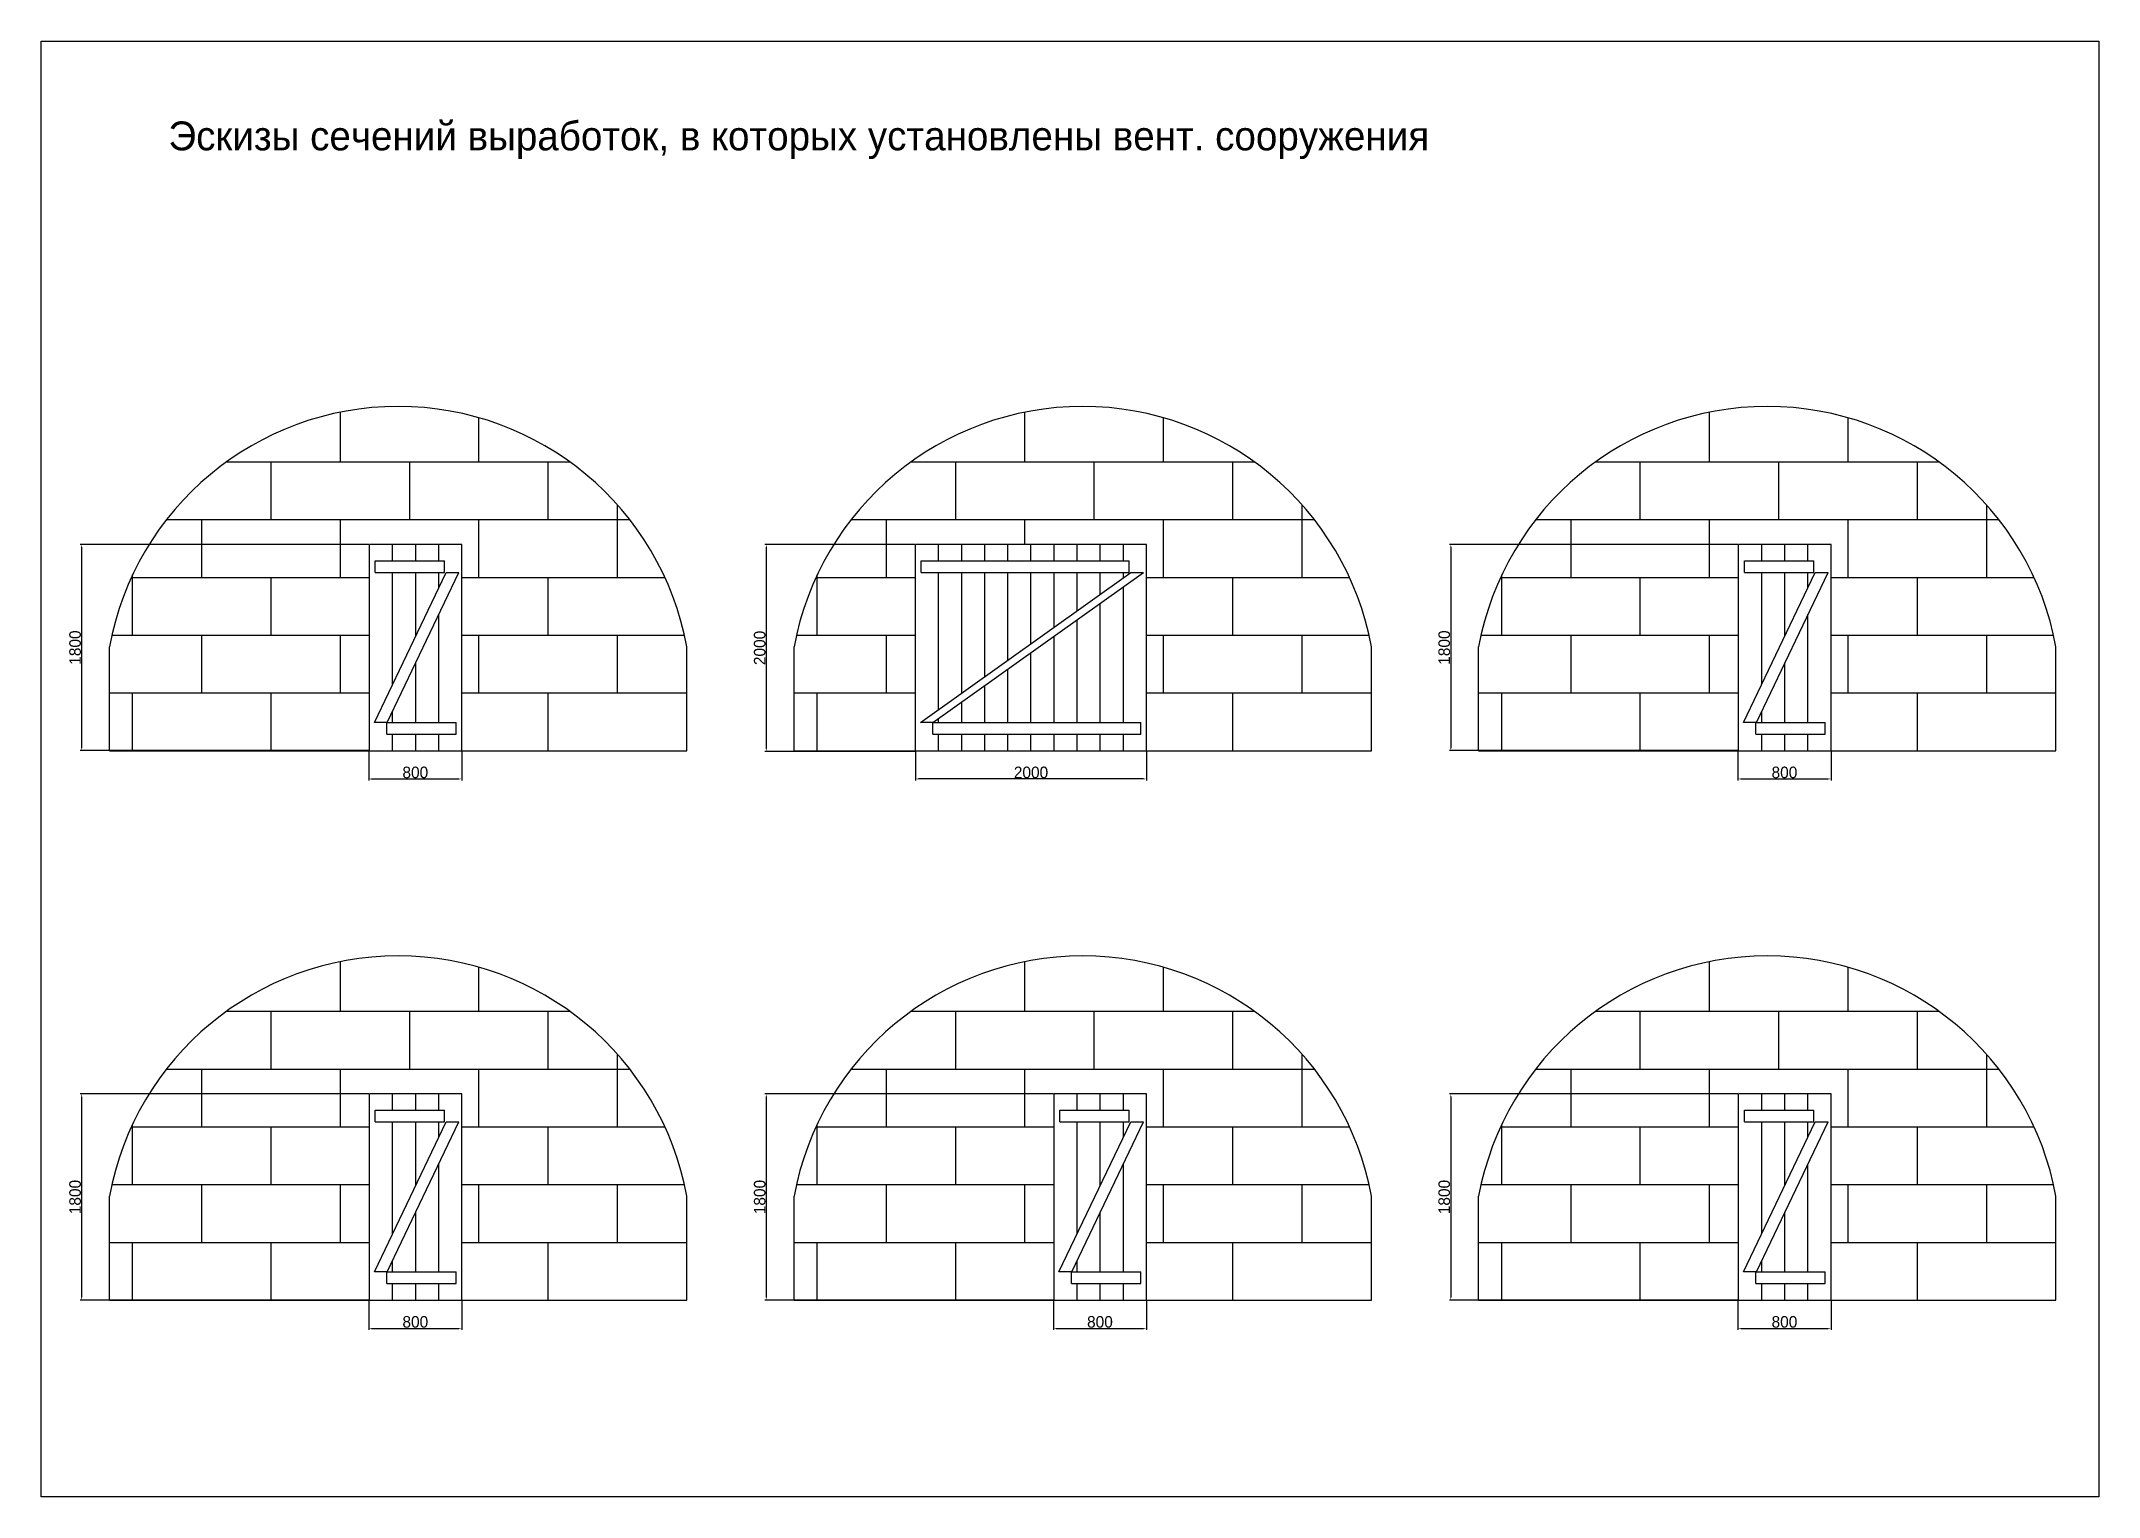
# Model space of a CAD drawing. Header units: millimetres. Extents: x -1696 to 1666, y -393 to 931.
# Drawn here: x -1696 to 86, y -393 to 867 of the extents above; entities that cross this region are included whole.
import ezdxf

# ---------------------------------------------------------------- set-up
doc = ezdxf.new("R2010")
doc.units = ezdxf.units.MM
doc.dimstyles.new('ISO-25', dxfattribs={"dimtxt": 2.5, "dimasz": 2.5, "dimexe": 1.25, "dimexo": 0.625, "dimtad": 1, "dimtxsty": 'Standard', "dimcen": 2.5, "dimadec": 0, "dimazin": 0, "dimtfac": 1, "dimtmove": 0, "dimatfit": 3, "dimfxl": 0, "dimarcsym": 0})

msp = doc.modelspace()

# ---------------------------------------------------------------- texts
msp.add_text('Эскизы сечений выработок, в которых установлены вент. сооружения', height=25).set_placement((-1585.898, 772.612))

# ---------------------------------------------------------------- blocks, each defined once
blk = doc.blocks.new('*D1')
at = {"color": 0, "lineweight": -2}
for p, q in [((-1412.4, 431.5), (-1662.3, 431.5)), ((-1661.1, 429), (-1661.1, 255.5)), ((-1412.4, 253), (-1662.3, 253))]:
    blk.add_line(p, q, dxfattribs=at)
at = {"color": 0}
for points in [[(-1661.5, 429), (-1660.6, 429), (-1661.1, 431.5)], [(-1661.5, 255.5), (-1660.6, 255.5), (-1661.1, 253)]]:
    blk.add_solid(points, dxfattribs=at)
at = {"layer": 'Defpoints', "color": 0}
for p in [(-1411.8, 431.5), (-1661.1, 253), (-1411.8, 253)]:
    blk.add_point(p, dxfattribs=at)
at = {"color": 0, "insert": (-1666.7, 342.2), "char_height": 10, "attachment_point": 5, "rotation": 90}
blk.add_mtext('1800', dxfattribs=at)
blk = doc.blocks.new('*D2')
at = {"color": 0, "lineweight": -2}
for p, q in [((-1412.4, 252.3), (-1412.4, 227.2)), ((-1331.8, 252.3), (-1331.8, 227.2)), ((-1409.9, 228.5), (-1334.3, 228.5))]:
    blk.add_line(p, q, dxfattribs=at)
at = {"color": 0}
for points in [[(-1409.9, 228.9), (-1409.9, 228.1), (-1412.4, 228.5)], [(-1334.3, 228.9), (-1334.3, 228.1), (-1331.8, 228.5)]]:
    blk.add_solid(points, dxfattribs=at)
at = {"layer": 'Defpoints', "color": 0}
for p in [(-1412.4, 253), (-1331.8, 253), (-1331.8, 228.5)]:
    blk.add_point(p, dxfattribs=at)
at = {"color": 0, "insert": (-1372.1, 234.1), "char_height": 10, "attachment_point": 5}
blk.add_mtext('800', dxfattribs=at)
blk = doc.blocks.new('*D5')
at = {"color": 0, "lineweight": -2}
for p, q in [((-226.7, 252.3), (-226.7, 227.2)), ((-146, 252.3), (-146, 227.2)), ((-224.2, 228.5), (-148.5, 228.5))]:
    blk.add_line(p, q, dxfattribs=at)
at = {"color": 0}
for points in [[(-224.2, 228.9), (-224.2, 228.1), (-226.7, 228.5)], [(-148.5, 228.9), (-148.5, 228.1), (-146, 228.5)]]:
    blk.add_solid(points, dxfattribs=at)
at = {"layer": 'Defpoints', "color": 0}
for p in [(-226.7, 253), (-146, 253), (-146, 228.5)]:
    blk.add_point(p, dxfattribs=at)
at = {"color": 0, "insert": (-186.4, 234.1), "char_height": 10, "attachment_point": 5}
blk.add_mtext('800', dxfattribs=at)
blk = doc.blocks.new('*D6')
at = {"color": 0, "lineweight": -2}
for p, q in [((-226.7, 431.5), (-476.6, 431.5)), ((-475.3, 429), (-475.3, 255.5)), ((-226.7, 253), (-476.6, 253))]:
    blk.add_line(p, q, dxfattribs=at)
at = {"color": 0}
for points in [[(-475.8, 429), (-474.9, 429), (-475.3, 431.5)], [(-475.8, 255.5), (-474.9, 255.5), (-475.3, 253)]]:
    blk.add_solid(points, dxfattribs=at)
at = {"layer": 'Defpoints', "color": 0}
for p in [(-226, 431.5), (-475.3, 253), (-226, 253)]:
    blk.add_point(p, dxfattribs=at)
at = {"color": 0, "insert": (-481, 342.2), "char_height": 10, "attachment_point": 5, "rotation": 90}
blk.add_mtext('1800', dxfattribs=at)
blk = doc.blocks.new('*D8')
at = {"color": 0, "lineweight": -2}
for p, q in [((-1412.4, -223.3), (-1412.4, -248.4)), ((-1331.8, -223.3), (-1331.8, -248.4)), ((-1409.9, -247.1), (-1334.3, -247.1))]:
    blk.add_line(p, q, dxfattribs=at)
at = {"color": 0}
for points in [[(-1409.9, -246.7), (-1409.9, -247.5), (-1412.4, -247.1)], [(-1334.3, -246.7), (-1334.3, -247.5), (-1331.8, -247.1)]]:
    blk.add_solid(points, dxfattribs=at)
at = {"layer": 'Defpoints', "color": 0}
for p in [(-1412.4, -222.6), (-1331.8, -222.6), (-1331.8, -247.1)]:
    blk.add_point(p, dxfattribs=at)
at = {"color": 0, "insert": (-1372.1, -241.5), "char_height": 10, "attachment_point": 5}
blk.add_mtext('800', dxfattribs=at)
blk = doc.blocks.new('*D9')
at = {"color": 0, "lineweight": -2}
for p, q in [((-819.5, -223.3), (-819.5, -248.4)), ((-738.9, -223.3), (-738.9, -248.4)), ((-817, -247.1), (-741.4, -247.1))]:
    blk.add_line(p, q, dxfattribs=at)
at = {"color": 0}
for points in [[(-817, -246.7), (-817, -247.5), (-819.5, -247.1)], [(-741.4, -246.7), (-741.4, -247.5), (-738.9, -247.1)]]:
    blk.add_solid(points, dxfattribs=at)
at = {"layer": 'Defpoints', "color": 0}
for p in [(-819.5, -222.6), (-738.9, -222.6), (-738.9, -247.1)]:
    blk.add_point(p, dxfattribs=at)
at = {"color": 0, "insert": (-779.2, -241.5), "char_height": 10, "attachment_point": 5}
blk.add_mtext('800', dxfattribs=at)
blk = doc.blocks.new('*D11')
at = {"color": 0, "lineweight": -2}
for p, q in [((-226.7, -223.3), (-226.7, -248.4)), ((-146, -223.3), (-146, -248.4)), ((-224.2, -247.1), (-148.5, -247.1))]:
    blk.add_line(p, q, dxfattribs=at)
at = {"color": 0}
for points in [[(-224.2, -246.7), (-224.2, -247.5), (-226.7, -247.1)], [(-148.5, -246.7), (-148.5, -247.5), (-146, -247.1)]]:
    blk.add_solid(points, dxfattribs=at)
at = {"layer": 'Defpoints', "color": 0}
for p in [(-226.7, -222.6), (-146, -222.6), (-146, -247.1)]:
    blk.add_point(p, dxfattribs=at)
at = {"color": 0, "insert": (-186.4, -241.5), "char_height": 10, "attachment_point": 5}
blk.add_mtext('800', dxfattribs=at)
blk = doc.blocks.new('*D10')
at = {"color": 0, "lineweight": -2}
for p, q in [((-819.5, -44.1), (-1069.5, -44.1)), ((-1068.2, -46.6), (-1068.2, -220.1)), ((-819.5, -222.6), (-1069.5, -222.6))]:
    blk.add_line(p, q, dxfattribs=at)
at = {"color": 0}
for points in [[(-1068.6, -46.6), (-1067.8, -46.6), (-1068.2, -44.1)], [(-1068.6, -220.1), (-1067.8, -220.1), (-1068.2, -222.6)]]:
    blk.add_solid(points, dxfattribs=at)
at = {"layer": 'Defpoints', "color": 0}
for p in [(-818.9, -44.1), (-1068.2, -222.6), (-818.9, -222.6)]:
    blk.add_point(p, dxfattribs=at)
at = {"color": 0, "insert": (-1073.8, -133.4), "char_height": 10, "attachment_point": 5, "rotation": 90}
blk.add_mtext('1800', dxfattribs=at)
blk = doc.blocks.new('*D7')
at = {"color": 0, "lineweight": -2}
for p, q in [((-1412.4, -44.1), (-1662.3, -44.1)), ((-1661.1, -46.6), (-1661.1, -220.1)), ((-1412.4, -222.6), (-1662.3, -222.6))]:
    blk.add_line(p, q, dxfattribs=at)
at = {"color": 0}
for points in [[(-1661.5, -46.6), (-1660.6, -46.6), (-1661.1, -44.1)], [(-1661.5, -220.1), (-1660.6, -220.1), (-1661.1, -222.6)]]:
    blk.add_solid(points, dxfattribs=at)
at = {"layer": 'Defpoints', "color": 0}
for p in [(-1411.8, -44.1), (-1661.1, -222.6), (-1411.8, -222.6)]:
    blk.add_point(p, dxfattribs=at)
at = {"color": 0, "insert": (-1666.7, -133.4), "char_height": 10, "attachment_point": 5, "rotation": 90}
blk.add_mtext('1800', dxfattribs=at)
blk = doc.blocks.new('*D12')
at = {"color": 0, "lineweight": -2}
for p, q in [((-226.7, -44.1), (-476.6, -44.1)), ((-475.3, -46.6), (-475.3, -220.1)), ((-226.7, -222.6), (-476.6, -222.6))]:
    blk.add_line(p, q, dxfattribs=at)
at = {"color": 0}
for points in [[(-475.8, -46.6), (-474.9, -46.6), (-475.3, -44.1)], [(-475.8, -220.1), (-474.9, -220.1), (-475.3, -222.6)]]:
    blk.add_solid(points, dxfattribs=at)
at = {"layer": 'Defpoints', "color": 0}
for p in [(-226, -44.1), (-475.3, -222.6), (-226, -222.6)]:
    blk.add_point(p, dxfattribs=at)
at = {"color": 0, "insert": (-481, -133.4), "char_height": 10, "attachment_point": 5, "rotation": 90}
blk.add_mtext('1800', dxfattribs=at)
blk = doc.blocks.new('*D13')
at = {"color": 0, "lineweight": -2}
for p, q in [((-938.9, 252.3), (-938.9, 227.2)), ((-738.9, 252.3), (-738.9, 227.2)), ((-741.4, 228.5), (-936.4, 228.5))]:
    blk.add_line(p, q, dxfattribs=at)
at = {"color": 0}
for points in [[(-936.4, 228.9), (-936.4, 228.1), (-938.9, 228.5)], [(-741.4, 228.9), (-741.4, 228.1), (-738.9, 228.5)]]:
    blk.add_solid(points, dxfattribs=at)
at = {"layer": 'Defpoints', "color": 0}
for p in [(-938.9, 253), (-738.9, 253), (-938.9, 228.5)]:
    blk.add_point(p, dxfattribs=at)
at = {"color": 0, "insert": (-838.9, 234.1), "char_height": 10, "attachment_point": 5}
blk.add_mtext('2000', dxfattribs=at)
blk = doc.blocks.new('*D14')
at = {"color": 0, "lineweight": -2}
for p, q in [((-939.5, 431.5), (-1069.5, 431.5)), ((-1068.2, 429), (-1068.2, 254.8)), ((-939.5, 252.3), (-1069.5, 252.3))]:
    blk.add_line(p, q, dxfattribs=at)
at = {"color": 0}
for points in [[(-1068.6, 429), (-1067.8, 429), (-1068.2, 431.5)], [(-1068.6, 254.8), (-1067.8, 254.8), (-1068.2, 252.3)]]:
    blk.add_solid(points, dxfattribs=at)
at = {"layer": 'Defpoints', "color": 0}
for p in [(-938.9, 431.5), (-1068.2, 252.3), (-938.9, 252.3)]:
    blk.add_point(p, dxfattribs=at)
at = {"color": 0, "insert": (-1073.8, 341.9), "char_height": 10, "attachment_point": 5, "rotation": 90}
blk.add_mtext('2000', dxfattribs=at)

# ---------------------------------------------------------------- dimensions: what is measured, and where the dimension line sits
for base, p1, p2, text, picture, middle in [((-1661.064, 252.95), (-1411.775, 431.471), (-1411.775, 252.95), '1800', '*D1', (-1666.689, 342.211)), ((-1068.201, 252.325), (-938.912, 431.471), (-938.912, 252.325), '2000', '*D14', (-1073.826, 341.898)), ((-475.337, 252.95), (-226.048, 431.471), (-226.048, 252.95), '1800', '*D6', (-480.962, 342.211)), ((-1661.064, -222.636), (-1411.775, -44.115), (-1411.775, -222.636), '1800', '*D7', (-1666.689, -133.375)), ((-1068.201, -222.636), (-818.912, -44.115), (-818.912, -222.636), '1800', '*D10', (-1073.826, -133.375)), ((-475.337, -222.636), (-226.048, -44.115), (-226.048, -222.636), '1800', '*D12', (-480.962, -133.375))]:
    dim = msp.add_linear_dim(base=base, p1=p1, p2=p2, angle=90, text=text, dimstyle='ISO-25', override={"dimtxt": 10})
    dim.commit()
    dim.dimension.update_dxf_attribs({"geometry": picture, "text_midpoint": middle})
for base, p1, p2, text, picture, middle in [((-1331.775, 228.475), (-1412.4, 252.95), (-1331.775, 252.95), '800', '*D2', (-1372.088, 234.1)), ((-938.912, 228.475), (-738.912, 252.95), (-938.912, 252.95), '2000', '*D13', (-838.912, 234.1)), ((-146.048, 228.475), (-226.673, 252.95), (-146.048, 252.95), '800', '*D5', (-186.361, 234.1)), ((-1331.775, -247.111), (-1412.4, -222.636), (-1331.775, -222.636), '800', '*D8', (-1372.088, -241.486)), ((-738.912, -247.111), (-819.537, -222.636), (-738.912, -222.636), '800', '*D9', (-779.224, -241.486)), ((-146.048, -247.111), (-226.673, -222.636), (-146.048, -222.636), '800', '*D11', (-186.361, -241.486))]:
    dim = msp.add_linear_dim(base=base, p1=p1, p2=p2, text=text, dimstyle='ISO-25', override={"dimtxt": 10})
    dim.commit()
    dim.dimension.update_dxf_attribs({"geometry": picture, "text_midpoint": middle})

# ---------------------------------------------------------------- linework, layer by layer
for p, q in [((-1436.964, 502.95), (-1436.964, 545.983)), ((-1316.964, 502.95), (-1316.964, 541.122)), ((-844.101, 502.95), (-844.101, 545.983)), ((-724.101, 502.95), (-724.101, 541.122)), ((-251.237, 502.95), (-251.237, 545.983)), ((-131.237, 502.95), (-131.237, 541.122)), ((-1535.633, 502.95), (-1238.296, 502.95)), ((-1496.964, 452.95), (-1496.964, 502.95)), ((-1376.964, 452.95), (-1376.964, 502.95)), ((-1256.964, 452.95), (-1256.964, 502.95)), ((-942.769, 502.95), (-645.432, 502.95)), ((-904.101, 452.95), (-904.101, 502.95)), ((-784.101, 452.95), (-784.101, 502.95)), ((-664.101, 452.95), (-664.101, 502.95)), ((-349.906, 502.95), (-52.569, 502.95)), ((-311.237, 452.95), (-311.237, 502.95)), ((-191.237, 452.95), (-191.237, 502.95)), ((-71.237, 452.95), (-71.237, 502.95)), ((-1196.964, 402.95), (-1196.964, 465.64)), ((-604.101, 402.95), (-604.101, 465.64)), ((-11.237, 402.95), (-11.237, 465.64)), ((-1587.53, 452.95), (-1186.399, 452.95)), ((-1556.964, 402.95), (-1556.964, 452.95)), ((-1436.964, 402.95), (-1436.964, 452.95)), ((-1316.964, 402.95), (-1316.964, 452.95)), ((-994.667, 452.95), (-593.535, 452.95)), ((-964.101, 402.95), (-964.101, 452.95)), ((-844.101, 431.471), (-844.101, 452.95)), ((-724.101, 402.95), (-724.101, 452.95)), ((-401.803, 452.95), (-0.672, 452.95)), ((-371.237, 402.95), (-371.237, 452.95)), ((-251.237, 402.95), (-251.237, 452.95)), ((-131.237, 402.95), (-131.237, 452.95)), ((-1411.775, 252.95), (-1411.775, 431.471)), ((-1331.775, 431.471), (-1411.775, 431.471)), ((-1391.775, 417.294), (-1391.775, 431.471)), ((-1371.775, 417.294), (-1371.775, 431.471)), ((-1351.775, 417.294), (-1351.775, 431.471)), ((-1331.775, 252.95), (-1331.775, 431.471)), ((-938.912, 252.95), (-938.912, 431.471)), ((-738.912, 431.471), (-938.912, 431.471)), ((-918.912, 417.294), (-918.912, 431.471)), ((-898.912, 417.294), (-898.912, 431.471)), ((-878.912, 417.294), (-878.912, 431.471)), ((-858.912, 417.294), (-858.912, 431.471)), ((-838.912, 417.294), (-838.912, 431.471)), ((-818.912, 417.294), (-818.912, 431.471)), ((-798.912, 417.294), (-798.912, 431.471)), ((-778.912, 417.294), (-778.912, 431.471)), ((-758.912, 417.294), (-758.912, 431.471)), ((-738.912, 252.95), (-738.912, 431.471)), ((-226.048, 252.95), (-226.048, 431.471)), ((-146.048, 431.471), (-226.048, 431.471)), ((-206.048, 417.294), (-206.048, 431.471)), ((-186.048, 417.294), (-186.048, 431.471)), ((-166.048, 417.294), (-166.048, 431.471)), ((-146.048, 252.95), (-146.048, 431.471)), ((-1406.775, 417.294), (-1346.775, 417.294)), ((-1406.775, 407.294), (-1406.775, 417.294)), ((-1346.775, 407.294), (-1346.775, 417.294)), ((-933.912, 407.294), (-933.912, 417.294)), ((-933.912, 417.294), (-753.912, 417.294)), ((-753.912, 407.294), (-753.912, 417.294)), ((-221.048, 407.294), (-221.048, 417.294)), ((-221.048, 417.294), (-161.048, 417.294)), ((-161.048, 407.294), (-161.048, 417.294)), ((-1617.942, 402.95), (-1411.775, 402.95)), ((-1616.964, 352.95), (-1616.964, 405.051)), ((-1496.964, 352.95), (-1496.964, 402.95)), ((-1407.558, 277.35), (-1345.386, 407.294)), ((-1406.775, 407.294), (-1346.775, 407.294)), ((-1396.473, 277.35), (-1334.301, 407.294)), ((-1391.775, 310.338), (-1391.775, 407.294)), ((-1371.775, 352.139), (-1371.775, 407.294)), ((-1351.775, 393.94), (-1351.775, 407.294)), ((-1345.386, 407.294), (-1334.301, 407.294)), ((-1331.775, 402.95), (-1155.986, 402.95)), ((-1256.964, 352.95), (-1256.964, 402.95)), ((-1025.079, 402.95), (-938.912, 402.95)), ((-1024.101, 352.95), (-1024.101, 405.051)), ((-934.695, 277.35), (-752.523, 407.294)), ((-933.912, 407.294), (-753.912, 407.294)), ((-923.912, 277.35), (-741.437, 407.294)), ((-918.912, 288.608), (-918.912, 407.294)), ((-898.912, 302.874), (-898.912, 407.294)), ((-878.912, 317.14), (-878.912, 407.294)), ((-858.912, 331.406), (-858.912, 407.294)), ((-838.912, 345.672), (-838.912, 407.294)), ((-818.912, 359.938), (-818.912, 407.294)), ((-798.912, 374.204), (-798.912, 407.294)), ((-778.912, 388.47), (-778.912, 407.294)), ((-758.912, 402.736), (-758.912, 407.294)), ((-758.912, 277.35), (-758.912, 394.85)), ((-752.523, 407.294), (-741.437, 407.294)), ((-738.912, 402.95), (-563.123, 402.95)), ((-664.101, 352.95), (-664.101, 402.95)), ((-432.215, 402.95), (-226.048, 402.95)), ((-431.237, 352.95), (-431.237, 405.051)), ((-311.237, 352.95), (-311.237, 402.95)), ((-221.831, 277.35), (-159.659, 407.294)), ((-221.048, 407.294), (-161.048, 407.294)), ((-210.746, 277.35), (-148.574, 407.294)), ((-206.048, 310.338), (-206.048, 407.294)), ((-186.048, 352.139), (-186.048, 407.294)), ((-166.048, 393.94), (-166.048, 407.294)), ((-159.659, 407.294), (-148.574, 407.294)), ((-146.048, 402.95), (29.741, 402.95)), ((-71.237, 352.95), (-71.237, 402.95)), ((-778.912, 277.35), (-778.912, 380.607)), ((-1351.775, 277.35), (-1351.775, 370.771)), ((-798.912, 277.35), (-798.912, 366.365)), ((-166.048, 277.35), (-166.048, 370.771)), ((-1636.964, 252.95), (-1636.964, 342.95)), ((-1634.906, 352.95), (-1411.775, 352.95)), ((-1556.964, 302.95), (-1556.964, 352.95)), ((-1436.964, 302.95), (-1436.964, 352.95)), ((-1331.775, 352.95), (-1139.023, 352.95)), ((-1316.964, 302.95), (-1316.964, 352.95)), ((-1196.964, 302.95), (-1196.964, 352.95)), ((-1136.964, 252.95), (-1136.964, 342.95)), ((-1136.964, 252.95), (-1136.964, 342.95)), ((-1044.101, 252.95), (-1044.101, 342.95)), ((-1042.043, 352.95), (-938.912, 352.95)), ((-964.101, 302.95), (-964.101, 352.95)), ((-818.912, 277.35), (-818.912, 352.123)), ((-738.912, 352.95), (-546.159, 352.95)), ((-724.101, 302.95), (-724.101, 352.95)), ((-604.101, 302.95), (-604.101, 352.95)), ((-544.101, 252.95), (-544.101, 342.95)), ((-544.101, 252.95), (-544.101, 342.95)), ((-451.237, 252.95), (-451.237, 342.95)), ((-449.179, 352.95), (-226.048, 352.95)), ((-371.237, 302.95), (-371.237, 352.95)), ((-251.237, 302.95), (-251.237, 352.95)), ((-146.048, 352.95), (46.704, 352.95)), ((-131.237, 302.95), (-131.237, 352.95)), ((-11.237, 302.95), (-11.237, 352.95)), ((48.763, 252.95), (48.763, 342.95)), ((48.763, 252.95), (48.763, 342.95)), ((-1371.775, 277.35), (-1371.775, 328.969)), ((-858.912, 277.35), (-858.912, 323.638)), ((-838.912, 277.35), (-838.912, 337.88)), ((-186.048, 277.35), (-186.048, 328.969)), ((-1636.964, 302.95), (-1411.775, 302.95)), ((-1616.964, 252.95), (-1616.964, 302.95)), ((-1496.964, 252.95), (-1496.964, 302.95)), ((-1331.775, 302.95), (-1136.964, 302.95)), ((-1256.964, 252.95), (-1256.964, 302.95)), ((-1044.101, 302.95), (-938.912, 302.95)), ((-1024.101, 252.95), (-1024.101, 302.95)), ((-878.912, 277.35), (-878.912, 309.396)), ((-738.912, 302.95), (-544.101, 302.95)), ((-664.101, 252.95), (-664.101, 302.95)), ((-451.237, 302.95), (-226.048, 302.95)), ((-431.237, 252.95), (-431.237, 302.95)), ((-311.237, 252.95), (-311.237, 302.95)), ((-146.048, 302.95), (48.763, 302.95)), ((-71.237, 252.95), (-71.237, 302.95)), ((-1391.775, 277.35), (-1391.775, 287.168)), ((-898.912, 277.35), (-898.912, 295.153)), ((-206.048, 277.35), (-206.048, 287.168)), ((-1396.473, 277.35), (-1407.558, 277.35)), ((-1396.775, 277.35), (-1336.775, 277.35)), ((-1396.775, 267.35), (-1396.775, 277.35)), ((-1396.775, 267.35), (-1336.775, 267.35)), ((-1391.775, 252.95), (-1391.775, 267.35)), ((-1371.775, 252.95), (-1371.775, 267.35)), ((-1351.775, 252.95), (-1351.775, 267.35)), ((-1336.775, 267.35), (-1336.775, 277.35)), ((-923.609, 277.35), (-934.695, 277.35)), ((-923.912, 277.35), (-743.912, 277.35)), ((-923.912, 267.35), (-923.912, 277.35)), ((-923.912, 267.35), (-743.912, 267.35)), ((-918.912, 277.35), (-918.912, 280.911)), ((-918.912, 252.95), (-918.912, 267.35)), ((-898.912, 252.95), (-898.912, 267.35)), ((-878.912, 252.95), (-878.912, 267.35)), ((-858.912, 252.95), (-858.912, 267.35)), ((-838.912, 252.95), (-838.912, 267.35)), ((-818.912, 252.95), (-818.912, 267.35)), ((-798.912, 252.95), (-798.912, 267.35)), ((-778.912, 252.95), (-778.912, 267.35)), ((-758.912, 252.95), (-758.912, 267.35)), ((-743.912, 267.35), (-743.912, 277.35)), ((-210.746, 277.35), (-221.831, 277.35)), ((-211.048, 267.35), (-211.048, 277.35)), ((-211.048, 277.35), (-151.048, 277.35)), ((-211.048, 267.35), (-151.048, 267.35)), ((-206.048, 252.95), (-206.048, 267.35)), ((-186.048, 252.95), (-186.048, 267.35)), ((-166.048, 252.95), (-166.048, 267.35)), ((-151.048, 267.35), (-151.048, 277.35)), ((-1636.964, 252.95), (-1136.964, 252.95)), ((-1044.101, 252.95), (-544.101, 252.95)), ((-451.237, 252.95), (48.763, 252.95)), ((-1436.964, 27.364), (-1436.964, 70.397)), ((-1316.964, 27.364), (-1316.964, 65.536)), ((-844.101, 27.364), (-844.101, 70.397)), ((-724.101, 27.364), (-724.101, 65.536)), ((-251.237, 27.364), (-251.237, 70.397)), ((-131.237, 27.364), (-131.237, 65.536)), ((-1535.633, 27.364), (-1238.296, 27.364)), ((-1496.964, -22.636), (-1496.964, 27.364)), ((-1376.964, -22.636), (-1376.964, 27.364)), ((-1256.964, -22.636), (-1256.964, 27.364)), ((-942.769, 27.364), (-645.432, 27.364)), ((-904.101, -22.636), (-904.101, 27.364)), ((-784.101, -22.636), (-784.101, 27.364)), ((-664.101, -22.636), (-664.101, 27.364)), ((-349.906, 27.364), (-52.569, 27.364)), ((-311.237, -22.636), (-311.237, 27.364)), ((-191.237, -22.636), (-191.237, 27.364)), ((-71.237, -22.636), (-71.237, 27.364)), ((-1196.964, -72.636), (-1196.964, -9.945)), ((-604.101, -72.636), (-604.101, -9.945)), ((-11.237, -72.636), (-11.237, -9.945)), ((-1587.53, -22.636), (-1186.399, -22.636)), ((-1556.964, -72.636), (-1556.964, -22.636)), ((-1436.964, -72.636), (-1436.964, -22.636)), ((-1316.964, -72.636), (-1316.964, -22.636)), ((-994.667, -22.636), (-593.535, -22.636)), ((-964.101, -72.636), (-964.101, -22.636)), ((-844.101, -72.636), (-844.101, -22.636)), ((-724.101, -72.636), (-724.101, -22.636)), ((-401.803, -22.636), (-0.672, -22.636)), ((-371.237, -72.636), (-371.237, -22.636)), ((-251.237, -72.636), (-251.237, -22.636)), ((-131.237, -72.636), (-131.237, -22.636)), ((-1411.775, -222.636), (-1411.775, -44.115)), ((-1331.775, -44.115), (-1411.775, -44.115)), ((-1391.775, -58.292), (-1391.775, -44.115)), ((-1371.775, -58.292), (-1371.775, -44.115)), ((-1351.775, -58.292), (-1351.775, -44.115)), ((-1331.775, -222.636), (-1331.775, -44.115)), ((-818.912, -222.636), (-818.912, -44.115)), ((-738.912, -44.115), (-818.912, -44.115)), ((-798.912, -58.292), (-798.912, -44.115)), ((-778.912, -58.292), (-778.912, -44.115)), ((-758.912, -58.292), (-758.912, -44.115)), ((-738.912, -222.636), (-738.912, -44.115)), ((-226.048, -222.636), (-226.048, -44.115)), ((-146.048, -44.115), (-226.048, -44.115)), ((-206.048, -58.292), (-206.048, -44.115)), ((-186.048, -58.292), (-186.048, -44.115)), ((-166.048, -58.292), (-166.048, -44.115)), ((-146.048, -222.636), (-146.048, -44.115)), ((-1616.964, -122.636), (-1616.964, -70.535)), ((-1407.558, -198.235), (-1345.386, -68.292)), ((-1406.775, -58.292), (-1346.775, -58.292)), ((-1406.775, -68.292), (-1406.775, -58.292)), ((-1406.775, -68.292), (-1346.775, -68.292)), ((-1396.473, -198.235), (-1334.301, -68.292)), ((-1391.775, -165.248), (-1391.775, -68.292)), ((-1371.775, -123.447), (-1371.775, -68.292)), ((-1351.775, -81.646), (-1351.775, -68.292)), ((-1346.775, -68.292), (-1346.775, -58.292)), ((-1345.386, -68.292), (-1334.301, -68.292)), ((-1024.101, -122.636), (-1024.101, -70.535)), ((-814.695, -198.235), (-752.523, -68.292)), ((-813.912, -58.292), (-753.912, -58.292)), ((-813.912, -68.292), (-813.912, -58.292)), ((-813.912, -68.292), (-753.912, -68.292)), ((-803.609, -198.235), (-741.437, -68.292)), ((-798.912, -165.248), (-798.912, -68.292)), ((-778.912, -123.447), (-778.912, -68.292)), ((-758.912, -81.646), (-758.912, -68.292)), ((-753.912, -68.292), (-753.912, -58.292)), ((-752.523, -68.292), (-741.437, -68.292)), ((-431.237, -122.636), (-431.237, -70.535)), ((-221.831, -198.235), (-159.659, -68.292)), ((-221.048, -58.292), (-161.048, -58.292)), ((-221.048, -68.292), (-221.048, -58.292)), ((-221.048, -68.292), (-161.048, -68.292)), ((-210.746, -198.235), (-148.574, -68.292)), ((-206.048, -165.248), (-206.048, -68.292)), ((-186.048, -123.447), (-186.048, -68.292)), ((-166.048, -81.646), (-166.048, -68.292)), ((-161.048, -68.292), (-161.048, -58.292)), ((-159.659, -68.292), (-148.574, -68.292)), ((-1617.942, -72.636), (-1411.775, -72.636)), ((-1496.964, -122.636), (-1496.964, -72.636)), ((-1331.775, -72.636), (-1155.986, -72.636)), ((-1256.964, -122.636), (-1256.964, -72.636)), ((-1025.079, -72.636), (-818.912, -72.636)), ((-904.101, -122.636), (-904.101, -72.636)), ((-738.912, -72.636), (-563.123, -72.636)), ((-664.101, -122.636), (-664.101, -72.636)), ((-432.215, -72.636), (-226.048, -72.636)), ((-311.237, -122.636), (-311.237, -72.636)), ((-146.048, -72.636), (29.741, -72.636)), ((-71.237, -122.636), (-71.237, -72.636)), ((-1351.775, -198.235), (-1351.775, -104.815)), ((-758.912, -198.235), (-758.912, -104.815)), ((-166.048, -198.235), (-166.048, -104.815)), ((-1634.906, -122.636), (-1411.775, -122.636)), ((-1556.964, -172.636), (-1556.964, -122.636)), ((-1436.964, -172.636), (-1436.964, -122.636)), ((-1331.775, -122.636), (-1139.023, -122.636)), ((-1316.964, -172.636), (-1316.964, -122.636)), ((-1196.964, -172.636), (-1196.964, -122.636)), ((-1042.043, -122.636), (-818.912, -122.636)), ((-964.101, -172.636), (-964.101, -122.636)), ((-844.101, -172.636), (-844.101, -122.636)), ((-738.912, -122.636), (-546.159, -122.636)), ((-724.101, -172.636), (-724.101, -122.636)), ((-604.101, -172.636), (-604.101, -122.636)), ((-449.179, -122.636), (-226.048, -122.636)), ((-371.237, -172.636), (-371.237, -122.636)), ((-251.237, -172.636), (-251.237, -122.636)), ((-146.048, -122.636), (46.704, -122.636)), ((-131.237, -172.636), (-131.237, -122.636)), ((-11.237, -172.636), (-11.237, -122.636)), ((-1636.964, -222.636), (-1636.964, -132.636)), ((-1136.964, -222.636), (-1136.964, -132.636)), ((-1136.964, -222.636), (-1136.964, -132.636)), ((-1044.101, -222.636), (-1044.101, -132.636)), ((-544.101, -222.636), (-544.101, -132.636)), ((-544.101, -222.636), (-544.101, -132.636)), ((-451.237, -222.636), (-451.237, -132.636)), ((48.763, -222.636), (48.763, -132.636)), ((48.763, -222.636), (48.763, -132.636)), ((-1371.775, -198.235), (-1371.775, -146.617)), ((-778.912, -198.235), (-778.912, -146.617)), ((-186.048, -198.235), (-186.048, -146.617)), ((-1636.964, -172.636), (-1411.775, -172.636)), ((-1616.964, -222.636), (-1616.964, -172.636)), ((-1496.964, -222.636), (-1496.964, -172.636)), ((-1331.775, -172.636), (-1136.964, -172.636)), ((-1256.964, -222.636), (-1256.964, -172.636)), ((-1044.101, -172.636), (-818.912, -172.636)), ((-1024.101, -222.636), (-1024.101, -172.636)), ((-904.101, -222.636), (-904.101, -172.636)), ((-738.912, -172.636), (-544.101, -172.636)), ((-664.101, -222.636), (-664.101, -172.636)), ((-451.237, -172.636), (-226.048, -172.636)), ((-431.237, -222.636), (-431.237, -172.636)), ((-311.237, -222.636), (-311.237, -172.636)), ((-146.048, -172.636), (48.763, -172.636)), ((-71.237, -222.636), (-71.237, -172.636)), ((-1391.775, -198.235), (-1391.775, -188.418)), ((-798.912, -198.235), (-798.912, -188.418)), ((-206.048, -198.235), (-206.048, -188.418)), ((-1396.473, -198.235), (-1407.558, -198.235)), ((-1396.775, -198.235), (-1336.775, -198.235)), ((-1396.775, -208.235), (-1396.775, -198.235)), ((-1396.775, -208.235), (-1336.775, -208.235)), ((-1391.775, -222.636), (-1391.775, -208.235)), ((-1371.775, -222.636), (-1371.775, -208.235)), ((-1351.775, -222.636), (-1351.775, -208.235)), ((-1336.775, -208.235), (-1336.775, -198.235)), ((-803.609, -198.235), (-814.695, -198.235)), ((-803.912, -198.235), (-743.912, -198.235)), ((-803.912, -208.235), (-803.912, -198.235)), ((-803.912, -208.235), (-743.912, -208.235)), ((-798.912, -222.636), (-798.912, -208.235)), ((-778.912, -222.636), (-778.912, -208.235)), ((-758.912, -222.636), (-758.912, -208.235)), ((-743.912, -208.235), (-743.912, -198.235)), ((-210.746, -198.235), (-221.831, -198.235)), ((-211.048, -198.235), (-151.048, -198.235)), ((-211.048, -208.235), (-211.048, -198.235)), ((-211.048, -208.235), (-151.048, -208.235)), ((-206.048, -222.636), (-206.048, -208.235)), ((-186.048, -222.636), (-186.048, -208.235)), ((-166.048, -222.636), (-166.048, -208.235)), ((-151.048, -208.235), (-151.048, -198.235)), ((-1636.964, -222.636), (-1136.964, -222.636)), ((-1044.101, -222.636), (-544.101, -222.636)), ((-451.237, -222.636), (48.763, -222.636))]:
    msp.add_line(p, q)
msp.add_lwpolyline([(85.876, -392.886), (-1696.124, -392.886), (-1696.124, 867.114), (85.876, 867.114)], close=True)
for centre in [(-1386.964, 296.707), (-794.101, 296.707), (-201.237, 296.707), (-1386.964, -178.878), (-794.101, -178.878), (-201.237, -178.878)]:
    msp.add_arc(centre, 254.241, 10.479598, 169.520402)

msp.set_redraw_order([(e.dxf.handle, doc.entitydb.next_handle()) for e in msp.query("TEXT MTEXT ATTDEF DIMENSION ARC_DIMENSION")])  # texts and dimensions are drawn at this point

doc.saveas('drawing.dxf')
